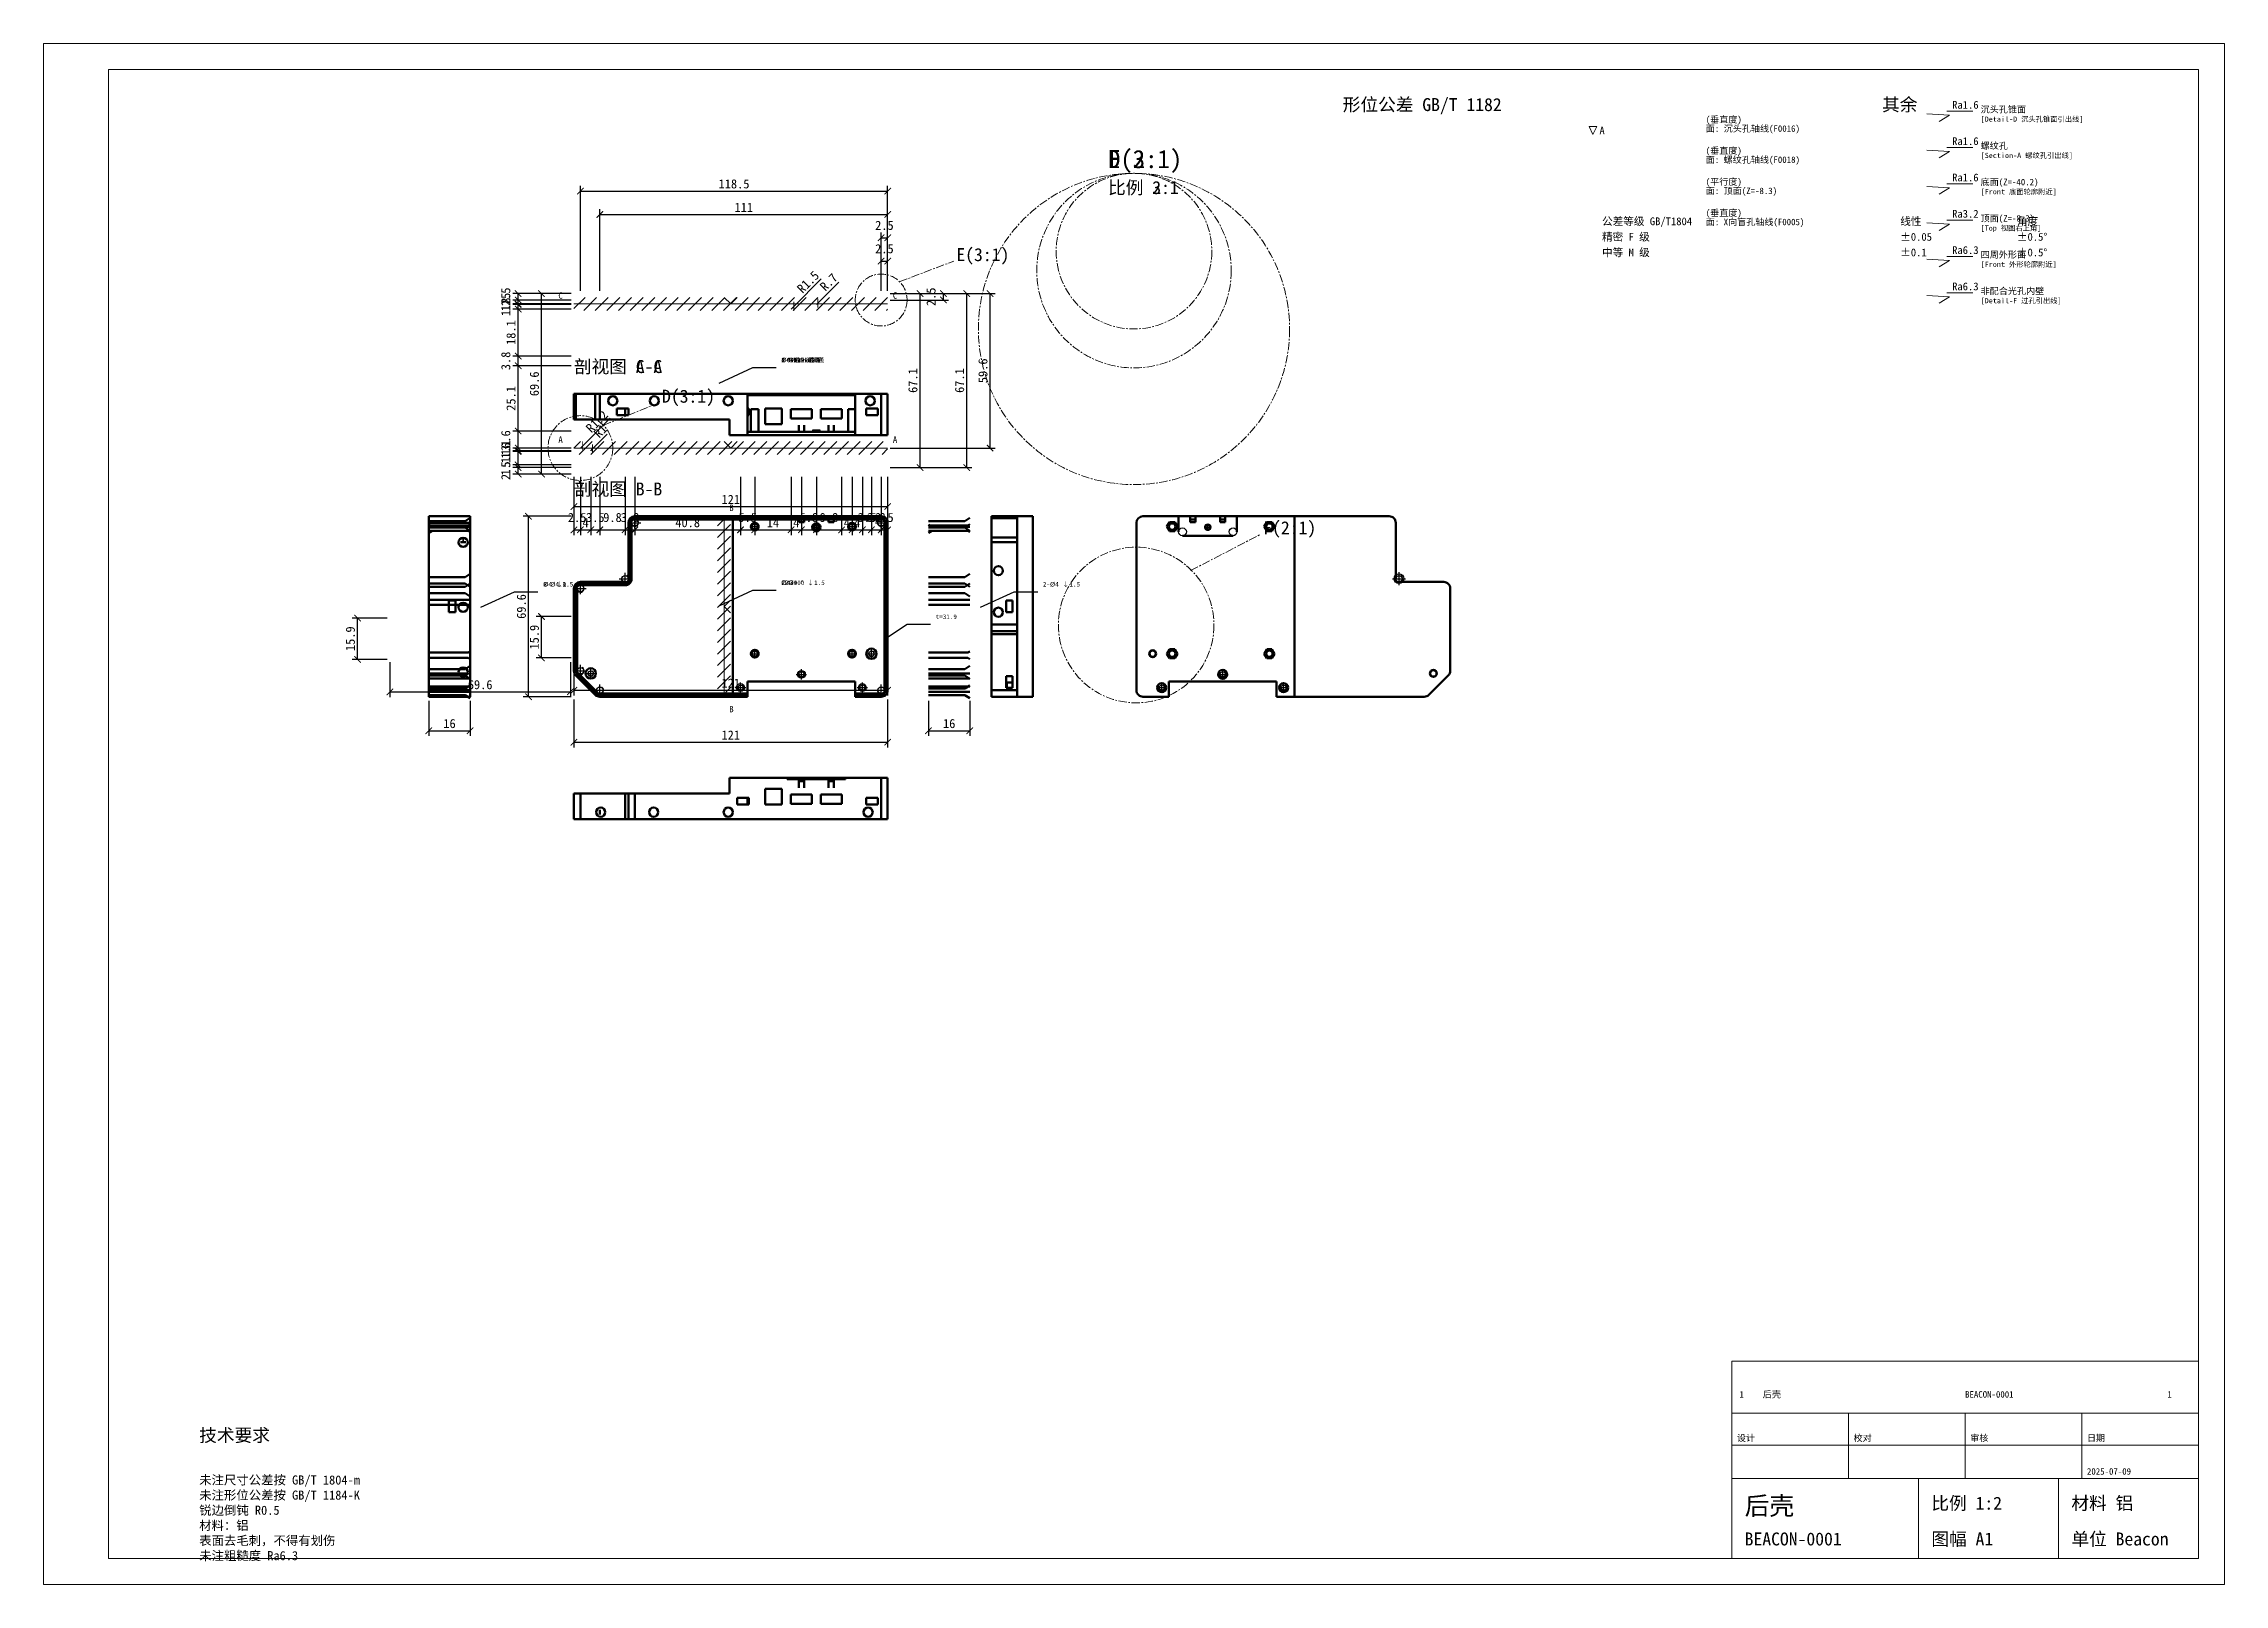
# Model space of a CAD drawing. Header units: metres. Extents: x 0 to 841, y 0 to 594.
import ezdxf

# ---------------------------------------------------------------- set-up
doc = ezdxf.new("R2010")
doc.units = ezdxf.units.M
doc.linetypes.add('CENTER', pattern=[5.08, 3.175, -0.635, 0.635, -0.635])
for name, color, linetype, lineweight in [('BOM', 7, 'CONTINUOUS', 13), ('CENTER', 1, 'CENTER', 18), ('DIM', 2, 'CONTINUOUS', 18), ('FRAME', 7, 'CONTINUOUS', 13), ('HOLE', 7, 'CONTINUOUS', 50), ('LEADER', 2, 'CONTINUOUS', 18), ('OUTLINE', 7, 'CONTINUOUS', 50), ('SECTION', 1, 'CONTINUOUS', 18), ('TECH', 5, 'CONTINUOUS', 13), ('TEXT', 7, 'CONTINUOUS', 13), ('TITLE', 7, 'CONTINUOUS', 13)]:
    doc.layers.add(name, color=color, linetype=linetype, lineweight=lineweight)
doc.styles.add('OpenSansCondensed-Light', font='OpenSansCondensed-Light.ttf')
doc.styles.add('SimSun', font='simsun.ttc')
doc.dimstyles.new('EZDXF', dxfattribs={"dimtxt": 0.25, "dimasz": 0.175, "dimexe": 0.375, "dimexo": 0.125, "dimgap": 0.1, "dimtad": 1, "dimlfac": 100, "dimzin": 12, "dimdsep": 46, "dimtxsty": 'OpenSansCondensed-Light', "dimblk": 'ARCHTICK', "dimcen": 2.5, "dimazin": 3, "dimtfac": 0.5, "dimtmove": 2, "dimatfit": 3})
doc.dimstyles.new('GB_DIM', dxfattribs={"dimtxt": 3.5, "dimasz": 2.5, "dimexe": 2, "dimexo": 1, "dimgap": 1, "dimtad": 1, "dimdec": 1, "dimzin": 12, "dimdsep": 46, "dimtxsty": 'SimSun', "dimblk": 'ARCHTICK', "dimcen": 2.5, "dimclrd": 2, "dimclre": 2, "dimclrt": 7, "dimadec": 0, "dimazin": 3, "dimtfac": 1, "dimtmove": 2, "dimatfit": 3})

msp = doc.modelspace()

# ---------------------------------------------------------------- texts
at = {"layer": 'BOM', "style": 'SimSun'}
for s, p in [('1', (654, 72)), ('后壳', (663, 72)), ('BEACON-0001', (741, 72)), ('1', (819, 72))]:
    msp.add_text(s, height=2.5, dxfattribs=at).set_placement(p)
at = {"layer": 'DIM', "style": 'SimSun'}
msp.add_text('A', height=3, dxfattribs=at).set_placement((600, 559))
at = {"layer": 'TECH', "style": 'SimSun'}
msp.add_text('技术要求', height=5, dxfattribs=at).set_placement((60, 55))
at = {"layer": 'TECH', "insert": (60, 42), "char_height": 3.5, "attachment_point": 1, "style": 'SimSun'}
msp.add_mtext('未注尺寸公差按 GB/T 1804-m\\P未注形位公差按 GB/T 1184-K\\P锐边倒钝 R0.5\\P材料：铝\\P表面去毛刺，不得有划伤\\P未注粗糙度 Ra6.3', dxfattribs=at)
at = {"layer": 'TEXT', "style": 'SimSun'}
for s, height, p in [('形位公差 GB/T 1182', 5, (501, 568)), ('其余', 5, (709, 568)), ('Ra1.6', 3, (736, 568.9)), ('(垂直度)', 2.5, (641, 563.5)), ('沉头孔锥面', 2.5, (747, 567.4)), ('[Detail-D 沉头孔锥面引出线]', 2, (747, 563.9)), ('面: 沉头孔轴线(F0016)', 2.5, (641, 560)), ('Ra1.6', 3, (736, 554.9)), ('螺纹孔', 2.5, (747, 553.4)), ('D(3:1)', 7, (410.5, 546)), ('E(3:1)', 7, (410.5, 546)), ('F(2:1)', 7, (410.5, 546)), ('面: 螺纹孔轴线(F0018)', 2.5, (641, 548)), ('(垂直度)', 2.5, (641, 551.5)), ('[Section-A 螺纹孔引出线]', 2, (747, 549.9)), ('比例 3:1', 5, (410.5, 536)), ('比例 3:1', 5, (410.5, 536)), ('比例 2:1', 5, (410.5, 536)), ('面: 顶面(Z=-8.3)', 2.5, (641, 536)), ('(平行度)', 2.5, (641, 539.5)), ('Ra1.6', 3, (736, 540.9)), ('底面(Z=-40.2)', 2.5, (747, 539.4)), ('(垂直度)', 2.5, (641, 527.5)), ('Ra3.2', 3, (736, 526.9)), ('[Front 底面轮廓附近]', 2, (747, 535.9)), ('精密 F 级', 3, (601, 518)), ('公差等级 GB/T1804', 3, (601, 524)), ('面: X向盲孔轴线(F0005)', 2.5, (641, 524)), ('线性', 3, (716, 524)), ('顶面(Z=-8.3)', 2.5, (747, 525.4)), ('[Top 视图右上角]', 2, (747, 521.9)), ('角度', 3, (761, 524)), ('E(3:1)', 5, (352, 510.15)), ('中等 M 级', 3, (601, 512)), ('±0.05', 3, (716, 518)), ('±0.1', 3, (716, 512)), ('Ra6.3', 3, (736, 512.9)), ('四周外形面', 2.5, (747, 511.4)), ('±0.5°', 3, (761, 518)), ('±0.5°', 3, (761, 512)), ('[Front 外形轮廓附近]', 2, (747, 507.9)), ('C', 2.5, (198.5, 495.65)), ('C', 2.5, (327.5, 495.65)), ('Ra6.3', 3, (736, 498.9)), ('非配合光孔内壁', 2.5, (747, 497.4)), ('[Detail-F 过孔引出线]', 2, (747, 493.9)), ('剖视图 A-A', 5, (204.5, 467)), ('剖视图 C-C', 5, (204.5, 467)), ('4-%%C10.0x90%%D', 1.75, (284.5, 471.15)), ('3-%%C10x90%%D 通', 1.75, (284.5, 471.15)), ('3-%%C6.0x90%%D', 1.75, (284.5, 471.15)), ('2-M4-6H 深4', 1.75, (284.5, 471.15)), ('2-%%C4.0x90%%D', 1.75, (284.5, 471.15)), ('%%C6x90%%D 通', 1.75, (284.5, 471.15)), ('%%C4x90%%D 通', 1.75, (284.5, 471.15)), ('%%C6.3x90%%D 通', 1.75, (284.5, 471.15)), ('%%C6 通', 1.75, (284.5, 471.15)), ('%%C6.0', 1.75, (284.5, 471.15)), ('D(3:1)', 5, (238.5, 455.575)), ('A', 2.5, (198.5, 440.075)), ('A', 2.5, (327.5, 440.075)), ('剖视图 B-B', 5, (204.5, 419.8)), ('B', 2.5, (264.4, 413.8)), ('F(2:1)', 5, (470.35, 404.85)), ('2-%%C4.0', 1.75, (284.5, 385.3)), ('C2', 1.75, (284.5, 385.3)), ('%%C4x90%%D ↓1.5', 1.75, (284.5, 385.3)), ('8-%%C4.0', 1.75, (192.65, 384.7)), ('%%C4 ↓1.5', 1.75, (192.65, 384.7)), ('%%C4 ↓2.5', 1.75, (192.65, 384.7)), ('2-%%C4 ↓1.5', 1.75, (385.35, 384.7)), ('t=31.9', 1.75, (344, 372.175)), ('B', 2.5, (264.4, 336.2002))]:
    msp.add_text(s, height=height, dxfattribs=at).set_placement(p)
at = {"layer": 'TITLE', "style": 'SimSun'}
for s, height, p in [('设计', 2.5, (653, 55.18)), ('校对', 2.5, (698, 55.18)), ('审核', 2.5, (743, 55.18)), ('日期', 2.5, (788, 55.18)), ('2025-07-09', 2.5, (788, 42.3)), ('后壳', 7, (656, 26.8)), ('比例 1:2', 5, (728, 28.8)), ('材料 铝', 5, (782, 28.8)), ('BEACON-0001', 5, (656, 15)), ('图幅 A1', 5, (728, 15)), ('单位 Beacon', 5, (782, 15))]:
    msp.add_text(s, height=height, dxfattribs=at).set_placement(p)

# ---------------------------------------------------------------- blocks, each defined once
blk = doc.blocks.new('_ARCHTICK')
at = {"color": 0, "linetype": 'BYBLOCK', "const_width": 0.15}
blk.add_lwpolyline([(-0.5, -0.5), (0.5, 0.5)], dxfattribs=at)
blk = doc.blocks.new('*D30')
at = {"color": 2}
for p, q in [((203.5, 437.05), (181, 437.05)), ((203.5, 436.7), (181, 436.7)), ((183, 436.7), (183, 437.05))]:
    blk.add_line(p, q, dxfattribs=at)
at = {"layer": 'Defpoints'}
for p in [(183, 436.7), (204.5, 437.05), (204.5, 436.7)]:
    blk.add_point(p, dxfattribs=at)
at = {"layer": 'DIM', "color": 2, "xscale": 2.5, "yscale": 2.5}
for p, rotation in [((183, 437.05), 270), ((183, 436.7), 90)]:
    blk.add_blockref('_ARCHTICK', p, dxfattribs=dict(at, rotation=rotation))
at = {"layer": 'DIM', "color": 7, "insert": (178.25, 436.875), "char_height": 3.5, "attachment_point": 5, "rotation": 90, "style": 'SimSun'}
blk.add_mtext('.3', dxfattribs=at)
blk = doc.blocks.new('*D32')
at = {"color": 2}
for p, q in [((203.5, 444.65), (181, 444.65)), ((203.5, 438.1), (181, 438.1)), ((183, 438.1), (183, 444.65))]:
    blk.add_line(p, q, dxfattribs=at)
at = {"layer": 'Defpoints'}
for p in [(183, 438.1), (204.5, 444.65), (204.5, 438.1)]:
    blk.add_point(p, dxfattribs=at)
at = {"layer": 'DIM', "color": 2, "xscale": 2.5, "yscale": 2.5}
for p, rotation in [((183, 444.65), 90), ((183, 438.1), 270)]:
    blk.add_blockref('_ARCHTICK', p, dxfattribs=dict(at, rotation=rotation))
at = {"layer": 'DIM', "color": 7, "insert": (178.25, 441.375), "char_height": 3.5, "attachment_point": 5, "rotation": 90, "style": 'SimSun'}
blk.add_mtext('6.6', dxfattribs=at)
blk = doc.blocks.new('*D33')
at = {"color": 2}
for p, q in [((203.5, 469.8), (181, 469.8)), ((183, 444.65), (183, 469.8)), ((203.5, 444.65), (181, 444.65))]:
    blk.add_line(p, q, dxfattribs=at)
at = {"layer": 'Defpoints'}
for p in [(204.5, 469.8), (183, 444.65), (204.5, 444.65)]:
    blk.add_point(p, dxfattribs=at)
at = {"layer": 'DIM', "color": 2, "xscale": 2.5, "yscale": 2.5}
for p, rotation in [((183, 469.8), 90), ((183, 444.65), 270)]:
    blk.add_blockref('_ARCHTICK', p, dxfattribs=dict(at, rotation=rotation))
at = {"layer": 'DIM', "color": 7, "insert": (180.25, 457.225), "char_height": 3.5, "attachment_point": 5, "rotation": 90, "style": 'SimSun'}
blk.add_mtext('25.1', dxfattribs=at)

# ---------------------------------------------------------------- dimensions: what is measured, and where the dimension line sits
at = {"layer": 'DIM'}
for base, p1, p2 in [((207, 537.15), (207, 497.65), (325.5, 497.65)), ((214.5245, 528.15), (214.5245, 497.65), (325.5, 497.65)), ((323, 519.15), (323, 497.65), (325.5, 497.65)), ((323, 510.15), (323, 497.65), (325.5, 497.65)), ((204.5, 406.55), (204.5, 428.05), (207, 428.05)), ((204.5, 415.55), (204.5, 428.05), (325.5, 428.05)), ((207, 406.55), (207, 428.05), (211, 428.05)), ((211, 406.55), (211, 428.05), (214.5, 428.05)), ((214.5, 406.55), (214.5, 428.05), (224.25, 428.05)), ((224.25, 406.55), (224.25, 428.05), (228, 428.05)), ((228, 406.55), (228, 428.05), (268.75, 428.05)), ((268.75, 406.55), (268.75, 428.05), (274.25, 428.05)), ((274.25, 406.55), (274.25, 428.05), (288.25, 428.05)), ((288.25, 406.55), (288.25, 428.05), (292.25, 428.05)), ((292.25, 406.55), (292.25, 428.05), (298, 428.05)), ((298, 406.55), (298, 428.05), (307.75, 428.05)), ((307.75, 406.55), (307.75, 428.05), (311.75, 428.05)), ((311.75, 406.55), (311.75, 428.05), (315.75, 428.05)), ((315.75, 406.55), (315.75, 428.05), (319.25, 428.05)), ((319.25, 406.55), (319.25, 428.05), (323, 428.05)), ((323, 406.55), (323, 428.05), (325.5, 428.05)), ((133.55, 344.1), (133.55, 356.6), (203.15, 356.6)), ((204.5, 344.7), (204.5, 357.2), (325.5, 357.2)), ((148.55, 329.1002077587), (148.55, 341.6002077587), (164.5000000004, 341.6002077587)), ((204.5, 324.7), (204.5, 342.2), (325.5, 342.2)), ((341.25, 329.1002077587), (341.25, 341.6002077587), (357.2000000004, 341.6002077587))]:
    msp.add_linear_dim(base=base, p1=p1, p2=p2, dimstyle='GB_DIM', dxfattribs=at).render()
for center, mpoint in [((288.25, 491.65), (289.3107, 492.7107)), ((298, 493.4), (298.5303, 493.9303)), ((207, 438.075), (207.88388, 438.95888)), ((211, 437.05), (211.7071, 437.7571))]:
    msp.add_radius_dim(center=center, mpoint=mpoint, dimstyle='GB_DIM', dxfattribs=at).render()
for base, p1, p2 in [((183, 495.15), (204.5, 495.15), (204.5, 497.65)), ((183, 493.65), (204.5, 493.65), (204.5, 495.15)), ((192, 428.05), (204.5, 428.05), (204.5, 497.65)), ((347, 495.15), (325.5, 495.15), (325.5, 497.65)), ((338, 430.55), (325.5, 430.55), (325.5, 497.65)), ((356, 430.55), (325.5, 430.55), (325.5, 497.65)), ((365, 438.075), (325.5, 438.075), (325.5, 497.65)), ((183, 491.65), (204.5, 491.65), (204.5, 493.4)), ((183, 493.4), (204.5, 493.4), (204.5, 493.65)), ((183, 473.55), (204.5, 473.55), (204.5, 491.65)), ((183, 469.8), (204.5, 469.8), (204.5, 473.55)), ((183, 437.05), (204.5, 437.05), (204.5, 438.1)), ((183, 431.6), (204.5, 431.6), (204.5, 436.7)), ((183, 430.55), (204.5, 430.55), (204.5, 431.6)), ((183, 428.05), (204.5, 428.05), (204.5, 430.55)), ((187, 342.2), (204.5, 342.2), (204.5, 411.8)), ((121.05, 356.6), (133.55, 356.6), (133.55, 372.55)), ((192, 357.2), (204.5, 357.2), (204.5, 373.15))]:
    msp.add_linear_dim(base=base, p1=p1, p2=p2, angle=90, dimstyle='GB_DIM', dxfattribs=at).render()
for base, p1, p2, picture, middle in [((183, 444.65), (204.5, 444.65), (204.5, 469.8), '*D33', (180.25, 457.225)), ((183, 438.1), (204.5, 438.1), (204.5, 444.65), '*D32', (178.25, 441.375)), ((183, 436.7), (204.5, 436.7), (204.5, 437.05), '*D30', (178.25, 436.875))]:
    dim = msp.add_linear_dim(base=base, p1=p1, p2=p2, angle=90, dimstyle='GB_DIM', dxfattribs=at)
    dim.commit()
    dim.dimension.update_dxf_attribs({"geometry": picture, "text_midpoint": middle})

# ---------------------------------------------------------------- hatches: boundary and pattern name
at = {"layer": 'SECTION'}
h = msp.add_hatch(dxfattribs=at)
h.set_pattern_fill('ANSI31')
h.paths.add_polyline_path([(204.5, 491.15), (325.5, 491.15), (325.5, 496.15), (204.5, 496.15)])
h = msp.add_hatch(dxfattribs=at)
h.set_pattern_fill('ANSI31')
h.paths.add_polyline_path([(204.5, 435.575), (325.5, 435.575), (325.5, 440.575), (204.5, 440.575)])
h = msp.add_hatch(dxfattribs=at)
h.set_pattern_fill('ANSI31')
h.paths.add_polyline_path([(259.9, 342.2002), (264.9, 342.2002), (264.9, 411.8), (259.9, 411.8)])

# ---------------------------------------------------------------- linework, layer by layer
for centre, radius in [((228, 409.3), 1.25), ((274.25, 407.8), 1), ((298, 407.55), 1.125), ((298, 407.55), 0.75), ((311.75, 407.8), 1), ((323, 409.3), 1.25), ((439.2, 405.8), 1.5), ((448.95, 407.55), 0.75), ((458.7, 405.8), 1.5), ((224.25, 387.7), 1.25), ((522.7, 387.7), 1.875), ((522.7, 387.7), 1.25), ((207, 383.95), 1.25), ((207, 352.225), 1.25), ((274.25, 358.8), 1), ((311.75, 358.8), 1), ((319.25, 358.8), 1), ((211, 351.2), 1), ((214.5245, 344.7), 1.25), ((268.75, 345.75), 1.5), ((268.75, 345.75), 1), ((292.25, 350.8255), 1.5), ((292.25, 350.8255), 1), ((315.75, 345.75), 1.5), ((315.75, 345.75), 1), ((323, 344.7), 1.25), ((431.2, 345.75), 1), ((454.7, 350.8255), 1), ((478.2, 345.75), 1)]:
    msp.add_circle(centre, radius)
for centre, radius in [((228, 409.3), 1.4375), ((274.25, 407.8), 1.15), ((298, 407.55), 0.8625), ((311.75, 407.8), 1.15), ((323, 409.3), 1.4375), ((448.95, 407.55), 0.8625), ((224.25, 387.7), 1.4375), ((522.7, 387.7), 1.4375), ((207, 383.95), 1.4375), ((207, 352.225), 1.4375), ((274.25, 358.8), 1.15), ((311.75, 358.8), 1.15), ((319.25, 358.8), 1.1), ((211, 351.2), 1.1), ((214.5245, 344.7), 1.4375), ((268.75, 345.75), 1.15), ((292.25, 350.8255), 1.15), ((315.75, 345.75), 1.15), ((323, 344.7), 1.4375), ((431.2, 345.75), 1.15), ((454.7, 350.8255), 1.15), ((478.2, 345.75), 1.15)]:
    msp.add_arc(centre, radius, 150, 60)
at = {"layer": 'BOM'}
msp.add_lwpolyline([(651, 66), (831, 66), (831, 86), (651, 86)], close=True, dxfattribs=at)
at = {"layer": 'CENTER'}
for p, q in [((330, 502.15), (351, 510.15)), ((215.75, 446.825), (237.5, 455.575)), ((442.35, 390.85), (469.35, 404.85))]:
    msp.add_line(p, q, dxfattribs=at)
for centre, radius in [((420.5, 484), 60), ((420.5, 506.5), 37.5), ((420.5, 514), 30), ((323, 495.15), 10), ((207, 438.075), 12.5), ((421.35, 369.85), 30)]:
    msp.add_circle(centre, radius, dxfattribs=at)
at = {"layer": 'DIM'}
for p, q in [((596, 562), (599, 562)), ((596, 562), (597.5, 559)), ((599, 562), (597.5, 559))]:
    msp.add_line(p, q, dxfattribs=at)
at = {"layer": 'FRAME'}
for points in [[(0, 0), (841, 0), (841, 594), (0, 594)], [(25, 10), (831, 10), (831, 584), (25, 584)]]:
    msp.add_lwpolyline(points, close=True, dxfattribs=at)
at = {"layer": 'HOLE'}
for centre, radius in [((274.25, 407.8), 1.5), ((274.25, 407.8), 1.25), ((311.75, 407.8), 1.5), ((311.75, 407.8), 1.25), ((435.2, 407.8), 1.25), ((448.95, 407.55), 1), ((472.7, 407.8), 1.25), ((274.25, 358.8), 1.5), ((274.25, 358.8), 1.25), ((311.75, 358.8), 1.5), ((311.75, 358.8), 1.25), ((427.7, 358.8), 1.25), ((435.2, 358.8), 1.25), ((472.7, 358.8), 1.25), ((535.95, 351.2), 1.25)]:
    msp.add_circle(centre, radius, dxfattribs=at)
at = {"layer": 'OUTLINE'}
for p, q in [((204.5, 449.05), (204.5, 459)), ((212.757, 459), (205.232, 459)), ((205.232, 459), (205.232, 449.05)), ((212.757, 449.05), (212.757, 459)), ((214.5245, 459), (271.5, 459)), ((214.5245, 459), (214.5245, 449.05)), ((313, 459), (228, 459)), ((271.5, 443.05), (271.5, 459)), ((313, 458.5), (271.5, 458.5)), ((313, 459), (323, 459)), ((313, 443.05), (313, 459)), ((323, 443.05), (323, 459)), ((325.5, 459), (325.5, 443.05)), ((205.232, 449.05), (212.757, 449.05)), ((264.5, 449.05), (214.5245, 449.05)), ((221, 453.3), (221, 450.8)), ((225.5, 453.3), (221, 453.3)), ((221, 450.8), (225.5, 450.8)), ((224.25, 450.8), (224.25, 453.3)), ((225.5, 450.8), (225.5, 453.3)), ((264.5, 443.05), (264.5, 449.05)), ((272, 453.3), (271.5, 453.3)), ((271.5, 450.8), (272, 450.8)), ((272, 450.8), (272, 453.3)), ((272.75, 444.3), (272.75, 453.05)), ((275.75, 444.3), (275.75, 453.05)), ((278.25, 447.35), (278.25, 453.35)), ((278.25, 453.35), (284.75, 453.35)), ((284.75, 447.35), (278.25, 447.35)), ((284.75, 453.35), (284.75, 447.35)), ((288.2, 453.04), (296.3, 453.04)), ((288.2, 449.5), (288.2, 453.04)), ((296.3, 449.5), (288.2, 449.5)), ((291.25, 444.3), (291.25, 446.9)), ((293.25, 446.9), (293.25, 444.3)), ((296.3, 453.04), (296.3, 449.5)), ((299.7, 453.04), (307.8, 453.04)), ((299.7, 449.5), (299.7, 453.04)), ((307.8, 449.5), (299.7, 449.5)), ((302.75, 444.3), (302.75, 446.9)), ((304.75, 446.9), (304.75, 444.3)), ((307.8, 453.04), (307.8, 449.5)), ((310.25, 444.3), (310.25, 453.05)), ((321.75, 453.3), (317.25, 453.3)), ((317.25, 450.8), (317.25, 453.3)), ((321.75, 450.8), (317.25, 450.8)), ((321.75, 453.3), (321.75, 450.8)), ((264.5, 443.05), (271.5, 443.05)), ((313, 444.3), (271.5, 444.3)), ((313, 443.05), (271.5, 443.05)), ((296.425, 444.3), (296.425, 444.65)), ((299.575, 444.3), (299.575, 444.65)), ((313, 443.05), (323, 443.05)), ((148.55, 411.8), (164.5, 411.8)), ((162.625, 409.95), (148.55, 409.95)), ((162.625, 409.95), (148.55, 409.95)), ((148.55, 344.7), (148.55, 409.3)), ((164.5, 409.3), (148.55, 409.3)), ((148.55, 408.525), (149.7875, 407.7)), ((163.75, 408.2), (148.55, 408.2)), ((163.75, 408.2), (148.55, 408.2)), ((162.625, 407.45), (148.55, 407.45)), ((162.625, 407.45), (148.55, 407.45)), ((163.75, 406.2), (148.55, 406.2)), ((148.55, 405.375), (149.7875, 406.2)), ((163.75, 406.2), (148.55, 406.2)), ((149.7875, 407.7), (164.5, 407.7)), ((149.7875, 406.2), (164.5, 406.2)), ((164.5, 411.2), (162.625, 409.95)), ((164.5, 411.2), (162.625, 409.95)), ((164.5, 406.2), (162.625, 407.45)), ((164.5, 406.2), (162.625, 407.45)), ((164.5, 408.7), (163.75, 408.2)), ((164.5, 408.7), (163.75, 408.2)), ((164.5, 405.7), (163.75, 406.2)), ((164.5, 405.7), (163.75, 406.2)), ((164.5, 409.3), (164.5, 344.7)), ((225.5, 387.7), (225.5, 409.3)), ((226.25, 409.3), (226.25, 387.7)), ((226.75, 409.3), (226.25, 409.3)), ((226.75, 409.3), (226.75, 387.7)), ((228, 411.8), (323, 411.8)), ((323, 411.05), (228, 411.05)), ((228, 411.05), (228, 410.55)), ((323, 410.55), (228, 410.55)), ((265.75, 343.45), (265.75, 410.55)), ((291.25, 410.55), (291.25, 409.55)), ((293.25, 409.55), (291.25, 409.55)), ((293.25, 410.55), (293.25, 409.55)), ((302.75, 410.55), (302.75, 409.55)), ((304.75, 409.55), (302.75, 409.55)), ((304.75, 410.55), (304.75, 409.55)), ((323, 410.55), (323, 411.05)), ((324.25, 344.7), (324.25, 409.3)), ((324.75, 409.3), (324.25, 409.3)), ((324.75, 344.7), (324.75, 409.3)), ((325.5, 344.7), (325.5, 409.3)), ((355.325, 409.95), (341.25, 409.95)), ((355.325, 409.95), (341.25, 409.95)), ((341.25, 408.525), (342.4875, 407.7)), ((356.45, 408.2), (341.25, 408.2)), ((356.45, 408.2), (341.25, 408.2)), ((355.325, 407.45), (341.25, 407.45)), ((355.325, 407.45), (341.25, 407.45)), ((356.45, 406.2), (341.25, 406.2)), ((341.25, 405.375), (342.4875, 406.2)), ((356.45, 406.2), (341.25, 406.2)), ((342.4875, 407.7), (357.2, 407.7)), ((342.4875, 406.2), (357.2, 406.2)), ((357.2, 411.2), (355.325, 409.95)), ((357.2, 411.2), (355.325, 409.95)), ((357.2, 406.2), (355.325, 407.45)), ((357.2, 406.2), (355.325, 407.45)), ((357.2, 408.7), (356.45, 408.2)), ((357.2, 408.7), (356.45, 408.2)), ((357.2, 405.7), (356.45, 406.2)), ((357.2, 405.7), (356.45, 406.2)), ((365.5, 411.8), (375.45, 411.8)), ((365.5, 411.0675), (365.5, 403.543)), ((375.45, 411.0675), (365.5, 411.0675)), ((381.45, 411.8), (375.45, 411.8)), ((375.45, 403.543), (375.45, 411.0675)), ((381.45, 411.8), (381.45, 342.2)), ((421.45, 409.3), (421.45, 344.7)), ((423.95, 411.8), (437.7, 411.8)), ((434.1905, 409.55), (433.1805, 407.8)), ((433.1805, 407.8), (434.1905, 406.05)), ((436.209, 409.55), (434.1905, 409.55)), ((434.1905, 406.05), (436.209, 406.05)), ((437.2235, 407.8), (436.209, 409.55)), ((436.209, 406.05), (437.2235, 407.8)), ((437.7, 411.8), (437.7, 405.8)), ((442.2, 411.8), (437.7, 411.8)), ((439.2, 404.3), (458.7, 404.3)), ((442.2, 411.8), (442.2, 409.55)), ((442.2, 409.55), (444.2, 409.55)), ((444.2, 411.8), (444.2, 409.55)), ((453.7, 411.8), (444.2, 411.8)), ((453.7, 411.8), (453.7, 409.55)), ((453.7, 409.55), (455.7, 409.55)), ((455.7, 411.8), (455.7, 409.55)), ((460.2, 411.8), (455.7, 411.8)), ((460.2, 411.8), (460.2, 405.8)), ((460.2, 411.8), (482.45, 411.8)), ((471.6905, 409.55), (470.6805, 407.8)), ((470.6805, 407.8), (471.6905, 406.05)), ((473.709, 409.55), (471.6905, 409.55)), ((471.6905, 406.05), (473.709, 406.05)), ((474.7235, 407.8), (473.709, 409.55)), ((473.709, 406.05), (474.7235, 407.8)), ((482.45, 342.2), (482.45, 411.8)), ((518.95, 411.8), (482.45, 411.8)), ((521.45, 387.7), (521.45, 409.3)), ((162.797, 401.775), (160.803, 401.775)), ((161.5165, 402.659), (162.0835, 402.659)), ((365.5, 403.543), (375.45, 403.543)), ((365.5, 401.775), (365.5, 370.05)), ((375.45, 401.775), (365.5, 401.775)), ((375.45, 401.775), (375.45, 370.05)), ((162.625, 388.35), (148.55, 388.35)), ((164.5, 389.6), (162.625, 388.35)), ((226.25, 387.7), (226.75, 387.7)), ((355.325, 388.35), (341.25, 388.35)), ((357.2, 389.6), (355.325, 388.35)), ((162.625, 385.85), (148.55, 385.85)), ((162.625, 384.6), (148.55, 384.6)), ((162.625, 382.1), (148.55, 382.1)), ((164, 379.6), (148.55, 379.6)), ((156.3, 374.75), (156.3, 379.25)), ((156.3, 379.25), (158.8, 379.25)), ((158.8, 374.75), (158.8, 379.25)), ((164.5, 385.85), (162.625, 384.6)), ((164.5, 384.6), (162.625, 385.85)), ((164.5, 380.85), (162.625, 382.1)), ((164.5, 379.6), (164, 379.6)), ((204.5, 352.225), (204.5, 383.95)), ((205.25, 383.95), (205.25, 352.225)), ((205.75, 383.95), (205.25, 383.95)), ((205.75, 383.95), (205.75, 352.225)), ((207, 386.45), (224.25, 386.45)), ((224.25, 385.7), (207, 385.7)), ((207, 385.7), (207, 385.2)), ((224.25, 385.2), (207, 385.2)), ((224.25, 385.2), (224.25, 385.7)), ((355.325, 385.85), (341.25, 385.85)), ((355.325, 384.6), (341.25, 384.6)), ((355.325, 382.1), (341.25, 382.1)), ((356.7, 379.6), (341.25, 379.6)), ((357.2, 385.85), (355.325, 384.6)), ((357.2, 384.6), (355.325, 385.85)), ((357.2, 380.85), (355.325, 382.1)), ((357.2, 379.6), (356.7, 379.6)), ((371.2, 379.25), (373.7, 379.25)), ((371.2, 374.75), (371.2, 379.25)), ((373.7, 379.25), (373.7, 374.75)), ((539.95, 386.45), (522.7, 386.45)), ((542.45, 352.225), (542.45, 383.95)), ((164, 377.6), (148.55, 377.6)), ((158.8, 374.75), (156.3, 374.75)), ((164.5, 377.6), (164, 377.6)), ((356.7, 377.6), (341.25, 377.6)), ((357.2, 377.6), (356.7, 377.6)), ((365.5, 370.05), (375.45, 370.05)), ((373.7, 374.75), (371.2, 374.75)), ((375.45, 367.55), (365.5, 367.55)), ((365.5, 366.3), (365.5, 344.7)), ((375.45, 366.3), (365.5, 366.3)), ((375.45, 366.3), (375.45, 344.7)), ((163.75, 359.2), (148.55, 359.2)), ((163.75, 359.2), (148.55, 359.2)), ((163.75, 357.2), (148.55, 357.2)), ((163.75, 357.2), (148.55, 357.2)), ((164.5, 354.125), (162.625, 352.875)), ((164.5, 359.7), (163.75, 359.2)), ((164.5, 359.7), (163.75, 359.2)), ((164.5, 356.7), (163.75, 357.2)), ((164.5, 356.7), (163.75, 357.2)), ((356.45, 359.2), (341.25, 359.2)), ((356.45, 359.2), (341.25, 359.2)), ((356.45, 357.2), (341.25, 357.2)), ((356.45, 357.2), (341.25, 357.2)), ((357.2, 354.125), (355.325, 352.875)), ((357.2, 359.7), (356.45, 359.2)), ((357.2, 359.7), (356.45, 359.2)), ((357.2, 356.7), (356.45, 357.2)), ((357.2, 356.7), (356.45, 357.2)), ((434.1905, 360.55), (433.1805, 358.8)), ((433.1805, 358.8), (434.1905, 357.05)), ((436.209, 360.55), (434.1905, 360.55)), ((434.1905, 357.05), (436.209, 357.05)), ((437.2235, 358.8), (436.209, 360.55)), ((436.209, 357.05), (437.2235, 358.8)), ((471.6905, 360.55), (470.6805, 358.8)), ((470.6805, 358.8), (471.6905, 357.05)), ((473.709, 360.55), (471.6905, 360.55)), ((471.6905, 357.05), (473.709, 357.05)), ((474.7235, 358.8), (473.709, 360.55)), ((473.709, 357.05), (474.7235, 358.8)), ((162.625, 352.875), (148.55, 352.875)), ((148.55, 351.2255), (149.05, 351.2255)), ((162.625, 350.375), (148.55, 350.375)), ((148.55, 349.2255), (149.05, 349.2255)), ((148.55, 346.15), (149.05, 346.15)), ((148.55, 346.15), (149.05, 346.15)), ((162.625, 345.35), (148.55, 345.35)), ((162.625, 345.35), (148.55, 345.35)), ((149.05, 351.2255), (164.5, 351.2255)), ((149.05, 349.2255), (164.5, 349.2255)), ((149.05, 346.15), (164.5, 346.15)), ((149.05, 346.15), (164.5, 346.15)), ((164.5, 349.125), (162.625, 350.375)), ((164.5, 346.6), (162.625, 345.35)), ((164.5, 346.6), (162.625, 345.35)), ((212.757, 342.9325), (205.232, 350.457)), ((205.25, 352.225), (205.75, 352.225)), ((206.116, 351.341), (205.7625, 350.9875)), ((205.7625, 350.9875), (213.2875, 343.463)), ((206.116, 351.341), (213.641, 343.8165)), ((271.5, 348.1005), (271.5, 343.45)), ((313, 348.1005), (271.5, 348.1005)), ((313, 348.1005), (313, 343.45)), ((355.325, 352.875), (341.25, 352.875)), ((341.25, 351.2255), (341.75, 351.2255)), ((355.325, 350.375), (341.25, 350.375)), ((341.25, 349.2255), (341.75, 349.2255)), ((341.25, 346.15), (341.75, 346.15)), ((341.25, 346.15), (341.75, 346.15)), ((355.325, 345.35), (341.25, 345.35)), ((355.325, 345.35), (341.25, 345.35)), ((341.75, 351.2255), (357.2, 351.2255)), ((341.75, 349.2255), (357.2, 349.2255)), ((341.75, 346.15), (357.2, 346.15)), ((341.75, 346.15), (357.2, 346.15)), ((357.2, 349.125), (355.325, 350.375)), ((357.2, 346.6), (355.325, 345.35)), ((357.2, 346.6), (355.325, 345.35)), ((373.7, 350.2), (371.2, 350.2)), ((371.2, 350.2), (371.2, 345.7)), ((371.2, 345.7), (373.7, 345.7)), ((373.7, 347.7), (371.45, 347.7)), ((373.7, 345.7), (373.7, 350.2)), ((433.95, 348.1005), (475.45, 348.1005)), ((433.95, 348.1005), (433.95, 342.2)), ((475.45, 348.1005), (475.45, 342.2)), ((541.718, 350.457), (534.193, 342.9325)), ((148.55, 344.7), (164.5, 344.7)), ((148.55, 344.15), (149.05, 344.15)), ((148.55, 344.15), (149.05, 344.15)), ((162.625, 342.85), (148.55, 342.85)), ((162.625, 342.85), (148.55, 342.85)), ((164.5, 342.2), (148.55, 342.2)), ((149.05, 344.15), (164.5, 344.15)), ((149.05, 344.15), (164.5, 344.15)), ((164.5, 341.6), (162.625, 342.85)), ((164.5, 341.6), (162.625, 342.85)), ((213.2875, 343.463), (213.641, 343.8165)), ((214.5245, 343.45), (271.5, 343.45)), ((214.5245, 343.45), (214.5245, 342.95)), ((214.5245, 342.95), (271.5, 342.95)), ((214.5245, 342.2), (271.5, 342.2)), ((271.5, 342.95), (271.5, 343.45)), ((271.5, 342.2), (271.5, 342.95)), ((313, 343.45), (323, 343.45)), ((313, 343.45), (313, 342.95)), ((313, 342.95), (313, 342.2)), ((313, 342.95), (323, 342.95)), ((313, 342.2), (323, 342.2)), ((323, 342.95), (323, 343.45)), ((324.25, 344.7), (324.75, 344.7)), ((341.25, 344.15), (341.75, 344.15)), ((341.25, 344.15), (341.75, 344.15)), ((355.325, 342.85), (341.25, 342.85)), ((355.325, 342.85), (341.25, 342.85)), ((341.75, 344.15), (357.2, 344.15)), ((341.75, 344.15), (357.2, 344.15)), ((357.2, 341.6), (355.325, 342.85)), ((357.2, 341.6), (355.325, 342.85)), ((365.5, 344.7), (375.45, 344.7)), ((375.45, 342.2), (365.5, 342.2)), ((381.45, 342.2), (375.45, 342.2)), ((433.95, 342.2), (423.95, 342.2)), ((482.45, 342.2), (475.45, 342.2)), ((482.45, 342.2), (532.4255, 342.2)), ((204.5, 295), (204.5, 304.95)), ((207, 304.95), (224.25, 304.95)), ((207, 304.95), (207, 295)), ((224.25, 295), (224.25, 304.95)), ((225.5, 295), (225.5, 304.95)), ((228, 304.95), (264.5, 304.95)), ((228, 304.95), (228, 295)), ((286.75, 310.95), (264.5, 310.95)), ((264.5, 310.95), (264.5, 304.95)), ((267.5, 303.2), (267.5, 300.7)), ((272, 303.2), (267.5, 303.2)), ((271.5, 300.7), (271.5, 303.2)), ((272, 300.7), (272, 303.2)), ((278.25, 306.65), (278.25, 300.65)), ((284.75, 306.65), (278.25, 306.65)), ((284.75, 300.65), (284.75, 306.65)), ((286.75, 310.95), (286.75, 310.45)), ((286.75, 310.45), (291.25, 310.45)), ((296.3, 304.5), (288.2, 304.5)), ((288.2, 304.5), (288.2, 300.96)), ((307.75, 310.95), (288.25, 310.95)), ((288.25, 310.95), (288.25, 310.45)), ((293.25, 310.45), (291.25, 310.45)), ((291.25, 310.45), (291.25, 307.1)), ((293.25, 309.7), (291.25, 309.7)), ((293.25, 310.45), (302.75, 310.45)), ((293.25, 307.1), (293.25, 310.45)), ((296.3, 300.96), (296.3, 304.5)), ((307.8, 304.5), (299.7, 304.5)), ((299.7, 304.5), (299.7, 300.96)), ((304.75, 310.45), (302.75, 310.45)), ((302.75, 310.45), (302.75, 307.1)), ((304.75, 309.7), (302.75, 309.7)), ((304.75, 310.45), (309.25, 310.45)), ((304.75, 307.1), (304.75, 310.45)), ((307.75, 310.45), (307.75, 310.95)), ((307.8, 300.96), (307.8, 304.5)), ((323, 310.95), (309.25, 310.95)), ((309.25, 310.95), (309.25, 310.45)), ((317.25, 300.7), (317.25, 303.2)), ((317.25, 303.2), (321.75, 303.2)), ((321.75, 303.2), (321.75, 300.7)), ((323, 295), (323, 310.95)), ((325.5, 310.95), (325.5, 295)), ((207, 295), (224.25, 295)), ((214.5245, 298.6455), (214.5245, 296.7545)), ((228, 295), (323, 295)), ((267.5, 300.7), (272, 300.7)), ((278.25, 300.65), (284.75, 300.65)), ((288.2, 300.96), (296.3, 300.96)), ((299.7, 300.96), (307.8, 300.96)), ((321.75, 300.7), (317.25, 300.7))]:
    msp.add_line(p, q, dxfattribs=at)
for centre, radius in [((219.5, 456.3), 1.751), ((235.5, 456.3), 1.751), ((264, 456.3), 1.751), ((318.75, 456.3), 1.751), ((298, 407.55), 1.575), ((298, 407.55), 1.425), ((448.95, 407.55), 1.055), ((161.8, 401.7), 1.751), ((368.2, 390.8), 1.751), ((161.8, 376.7), 1.751), ((368.2, 374.8), 1.751), ((161.8, 351.7), 1.751), ((319.25, 358.8), 2), ((427.7, 358.8), 1.35), ((211, 351.2), 2), ((431.2, 345.75), 1.7525), ((454.7, 350.8255), 1.7525), ((478.2, 345.75), 1.7525), ((535.95, 351.2), 1.35), ((214.85, 297.7), 1.751), ((235.25, 297.7), 1.751), ((264, 297.7), 1.751), ((317.973, 297.7), 1.751)]:
    msp.add_circle(centre, radius, dxfattribs=at)
for centre, radius, start, end in [((228, 409.3), 2.5, 90.0002105, 179.999848), ((228, 409.3), 1.75, 90.0002105, 179.999848), ((323, 409.3), 2.5, 0, 90.0002105), ((323, 409.3), 1.75, 0, 90.0002105), ((423.95, 409.3), 2.5, 90.0002105, 179.999848), ((518.95, 409.3), 2.5, 0, 90.0002105), ((224.25, 387.7), 2, -90.0002105, 0), ((224.25, 387.7), 2.5, -90.0002105, 0), ((207, 383.95), 2.5, 90.0002105, 179.999848), ((207, 383.95), 1.75, 90.0002105, 179.999848), ((539.95, 383.95), 2.5, 0, 90.0002105), ((207, 352.225), 2.5, 179.999848, 224.9999532), ((207, 352.225), 1.75, -179.999848, -134.9997427), ((539.95, 352.225), 2.5, -45.0001052, 0), ((214.5245, 344.7), 2.5, -134.9997427, -90.0002105), ((214.5245, 344.7), 1.75, -134.9997427, -90.0002105), ((323, 344.7), 2.5, -90.0002105, 0), ((323, 344.7), 1.75, -90.0002105, 0), ((423.95, 344.7), 2.5, 179.999848, 270.0000584), ((532.4255, 344.7), 2.5, -90.0002105, -45.0001052)]:
    msp.add_arc(centre, radius, start, end, dxfattribs=at)
for points in [[(205.232, 459), (205.176, 459), (205.121, 459), (205.068, 459), (205.0175, 459), (204.968, 459), (204.922, 459), (204.8775, 459), (204.8355, 459), (204.796, 459), (204.7585, 459), (204.7235, 459), (204.6905, 459), (204.661, 459), (204.633, 459), (204.6085, 459), (204.586, 459), (204.5655, 459), (204.549, 459), (204.5335, 459), (204.5225, 459), (204.513, 459), (204.506, 459), (204.5025, 459), (204.5, 459)], [(214.5245, 459), (214.443, 459), (214.3615, 459), (214.28, 459), (214.1985, 459), (214.1175, 459), (214.037, 459), (213.957, 459), (213.878, 459), (213.7995, 459), (213.7215, 459), (213.6445, 459), (213.568, 459), (213.4935, 459), (213.4195, 459), (213.3465, 459), (213.275, 459), (213.2045, 459), (213.1365, 459), (213.0685, 459), (213.0035, 459), (212.939, 459), (212.8765, 459), (212.8165, 459), (212.757, 459)], [(325.5, 459), (325.491, 459), (325.4765, 459), (325.449, 459), (325.4115, 459), (325.366, 459), (325.306, 459), (325.241, 459), (325.162, 459), (325.0765, 459), (324.9815, 459), (324.8765, 459), (324.768, 459), (324.646, 459), (324.5205, 459), (324.387, 459), (324.2485, 459), (324.105, 459), (323.955, 459), (323.803, 459), (323.646, 459), (323.487, 459), (323.326, 459), (323.1635, 459), (323, 459)], [(204.5, 449.05), (204.5025, 449.05), (204.506, 449.05), (204.513, 449.05), (204.5225, 449.05), (204.5335, 449.05), (204.549, 449.05), (204.5655, 449.05), (204.586, 449.05), (204.6085, 449.05), (204.633, 449.05), (204.661, 449.05), (204.6905, 449.05), (204.7235, 449.05), (204.7585, 449.05), (204.796, 449.05), (204.8355, 449.05), (204.8775, 449.05), (204.922, 449.05), (204.968, 449.05), (205.0175, 449.05), (205.068, 449.05), (205.121, 449.05), (205.176, 449.05), (205.232, 449.05)], [(212.757, 449.05), (212.8165, 449.05), (212.8765, 449.05), (212.939, 449.05), (213.0035, 449.05), (213.0685, 449.05), (213.1365, 449.05), (213.2045, 449.05), (213.275, 449.05), (213.3465, 449.05), (213.4195, 449.05), (213.4935, 449.05), (213.568, 449.05), (213.6445, 449.05), (213.7215, 449.05), (213.7995, 449.05), (213.878, 449.05), (213.957, 449.05), (214.037, 449.05), (214.1175, 449.05), (214.1985, 449.05), (214.28, 449.05), (214.3615, 449.05), (214.443, 449.05), (214.5245, 449.05)], [(274.25, 453.05), (274.152, 453.05), (274.0545, 453.05), (273.9575, 453.05), (273.8625, 453.05), (273.768, 453.05), (273.677, 453.05), (273.587, 453.05), (273.501, 453.05), (273.4175, 453.05), (273.3375, 453.05), (273.2625, 453.05), (273.1895, 453.05), (273.124, 453.05), (273.061, 453.05), (273.004, 453.05), (272.953, 453.05), (272.9055, 453.05), (272.8665, 453.05), (272.8305, 453.05), (272.803, 453.05), (272.7805, 453.05), (272.764, 453.05), (272.7555, 453.05), (272.75, 453.05)], [(275.75, 453.05), (275.7445, 453.05), (275.736, 453.05), (275.7195, 453.05), (275.697, 453.05), (275.6695, 453.05), (275.6335, 453.05), (275.5945, 453.05), (275.547, 453.05), (275.496, 453.05), (275.439, 453.05), (275.376, 453.05), (275.3105, 453.05), (275.2375, 453.05), (275.1625, 453.05), (275.0825, 453.05), (274.999, 453.05), (274.913, 453.05), (274.823, 453.05), (274.732, 453.05), (274.6375, 453.05), (274.5425, 453.05), (274.4455, 453.05), (274.348, 453.05), (274.25, 453.05)], [(311.75, 453.05), (311.652, 453.05), (311.5545, 453.05), (311.4575, 453.05), (311.3625, 453.05), (311.268, 453.05), (311.177, 453.05), (311.087, 453.05), (311.001, 453.05), (310.9175, 453.05), (310.8375, 453.05), (310.7625, 453.05), (310.6895, 453.05), (310.624, 453.05), (310.561, 453.05), (310.504, 453.05), (310.453, 453.05), (310.4055, 453.05), (310.3665, 453.05), (310.3305, 453.05), (310.303, 453.05), (310.2805, 453.05), (310.264, 453.05), (310.2555, 453.05), (310.25, 453.05)], [(313, 453.05), (312.964, 453.05), (312.9275, 453.05), (312.888, 453.05), (312.847, 453.05), (312.8045, 453.05), (312.7595, 453.05), (312.7135, 453.05), (312.6655, 453.05), (312.616, 453.05), (312.565, 453.05), (312.5125, 453.05), (312.4595, 453.05), (312.404, 453.05), (312.3485, 453.05), (312.2915, 453.05), (312.2335, 453.05), (312.175, 453.05), (312.1155, 453.05), (312.0555, 453.05), (311.995, 453.05), (311.934, 453.05), (311.873, 453.05), (311.8115, 453.05), (311.75, 453.05)], [(298, 444.65), (297.897, 444.65), (297.7945, 444.65), (297.693, 444.65), (297.593, 444.65), (297.494, 444.65), (297.398, 444.65), (297.304, 444.65), (297.2135, 444.65), (297.126, 444.65), (297.042, 444.65), (296.963, 444.65), (296.8865, 444.65), (296.8175, 444.65), (296.7515, 444.65), (296.692, 444.65), (296.638, 444.65), (296.588, 444.65), (296.547, 444.65), (296.5095, 444.65), (296.481, 444.65), (296.457, 444.65), (296.44, 444.65), (296.431, 444.65), (296.425, 444.65)], [(298, 444.8), (297.907, 444.8), (297.814, 444.8), (297.7225, 444.8), (297.6315, 444.8), (297.542, 444.8), (297.4555, 444.8), (297.37, 444.8), (297.2885, 444.8), (297.2095, 444.8), (297.133, 444.8), (297.062, 444.8), (296.9925, 444.8), (296.9305, 444.8), (296.8705, 444.8), (296.8165, 444.8), (296.7675, 444.8), (296.7225, 444.8), (296.6855, 444.8), (296.6515, 444.8), (296.6255, 444.8), (296.604, 444.8), (296.5885, 444.8), (296.58, 444.8), (296.575, 444.8)], [(298.75, 444.8), (298.739, 444.8), (298.722, 444.8), (298.6895, 444.8), (298.646, 444.8), (298.594, 444.8), (298.527, 444.8), (298.456, 444.8), (298.373, 444.8), (298.286, 444.8), (298.1935, 444.8), (298.0975, 444.8), (298, 444.8), (297.9025, 444.8), (297.8065, 444.8), (297.714, 444.8), (297.627, 444.8), (297.544, 444.8), (297.473, 444.8), (297.406, 444.8), (297.354, 444.8), (297.3105, 444.8), (297.278, 444.8), (297.261, 444.8), (297.25, 444.8)], [(297.25, 444.8), (297.261, 444.8), (297.278, 444.8), (297.3105, 444.8), (297.354, 444.8), (297.406, 444.8), (297.473, 444.8), (297.544, 444.8), (297.627, 444.8), (297.714, 444.8), (297.8065, 444.8), (297.9025, 444.8), (298, 444.8), (298.0975, 444.8), (298.1935, 444.8), (298.286, 444.8), (298.373, 444.8), (298.456, 444.8), (298.527, 444.8), (298.594, 444.8), (298.646, 444.8), (298.6895, 444.8), (298.722, 444.8), (298.739, 444.8), (298.75, 444.8)], [(299.425, 444.8), (299.42, 444.8), (299.4115, 444.8), (299.396, 444.8), (299.3745, 444.8), (299.3485, 444.8), (299.3145, 444.8), (299.2775, 444.8), (299.2325, 444.8), (299.1835, 444.8), (299.1295, 444.8), (299.0695, 444.8), (299.0075, 444.8), (298.938, 444.8), (298.867, 444.8), (298.7905, 444.8), (298.7115, 444.8), (298.63, 444.8), (298.5445, 444.8), (298.458, 444.8), (298.3685, 444.8), (298.2775, 444.8), (298.186, 444.8), (298.093, 444.8), (298, 444.8)], [(299.575, 444.65), (299.569, 444.65), (299.56, 444.65), (299.543, 444.65), (299.519, 444.65), (299.4905, 444.65), (299.453, 444.65), (299.412, 444.65), (299.362, 444.65), (299.308, 444.65), (299.2485, 444.65), (299.1825, 444.65), (299.1135, 444.65), (299.037, 444.65), (298.958, 444.65), (298.874, 444.65), (298.7865, 444.65), (298.696, 444.65), (298.602, 444.65), (298.506, 444.65), (298.407, 444.65), (298.307, 444.65), (298.2055, 444.65), (298.103, 444.65), (298, 444.65)], [(323, 443.05), (323.1635, 443.05), (323.326, 443.05), (323.487, 443.05), (323.646, 443.05), (323.803, 443.05), (323.955, 443.05), (324.105, 443.05), (324.2485, 443.05), (324.387, 443.05), (324.5205, 443.05), (324.646, 443.05), (324.768, 443.05), (324.8765, 443.05), (324.9815, 443.05), (325.0765, 443.05), (325.162, 443.05), (325.241, 443.05), (325.306, 443.05), (325.366, 443.05), (325.4115, 443.05), (325.449, 443.05), (325.4765, 443.05), (325.491, 443.05), (325.5, 443.05)], [(148.55, 411.8), (148.55, 411.7905), (148.55, 411.776), (148.55, 411.749), (148.55, 411.711), (148.55, 411.666), (148.55, 411.606), (148.55, 411.541), (148.55, 411.462), (148.55, 411.376), (148.55, 411.2815), (148.55, 411.1765), (148.55, 411.0675), (148.55, 410.9455), (148.55, 410.8205), (148.55, 410.687), (148.55, 410.548), (148.55, 410.405), (148.55, 410.255), (148.55, 410.103), (148.55, 409.946), (148.55, 409.787), (148.55, 409.626), (148.55, 409.463), (148.55, 409.3)], [(164.5, 409.3), (164.5, 409.463), (164.5, 409.626), (164.5, 409.787), (164.5, 409.946), (164.5, 410.103), (164.5, 410.255), (164.5, 410.405), (164.5, 410.548), (164.5, 410.687), (164.5, 410.8205), (164.5, 410.9455), (164.5, 411.0675), (164.5, 411.1765), (164.5, 411.2815), (164.5, 411.376), (164.5, 411.462), (164.5, 411.541), (164.5, 411.606), (164.5, 411.666), (164.5, 411.711), (164.5, 411.749), (164.5, 411.776), (164.5, 411.7905), (164.5, 411.8)], [(365.5, 411.8), (365.5, 411.7975), (365.5, 411.794), (365.5, 411.787), (365.5, 411.7775), (365.5, 411.766), (365.5, 411.751), (365.5, 411.734), (365.5, 411.714), (365.5, 411.6915), (365.5, 411.6665), (365.5, 411.6385), (365.5, 411.6095), (365.5, 411.576), (365.5, 411.5415), (365.5, 411.504), (365.5, 411.464), (365.5, 411.4225), (365.5, 411.3775), (365.5, 411.3315), (365.5, 411.2825), (365.5, 411.232), (365.5, 411.179), (365.5, 411.124), (365.5, 411.0675)], [(375.45, 411.0675), (375.45, 411.124), (375.45, 411.179), (375.45, 411.232), (375.45, 411.2825), (375.45, 411.3315), (375.45, 411.3775), (375.45, 411.4225), (375.45, 411.464), (375.45, 411.504), (375.45, 411.5415), (375.45, 411.576), (375.45, 411.6095), (375.45, 411.6385), (375.45, 411.6665), (375.45, 411.6915), (375.45, 411.714), (375.45, 411.734), (375.45, 411.751), (375.45, 411.766), (375.45, 411.7775), (375.45, 411.787), (375.45, 411.794), (375.45, 411.7975), (375.45, 411.8)], [(444.2, 411.8), (444.1855, 411.8), (444.1625, 411.8), (444.1195, 411.8), (444.0615, 411.8), (443.992, 411.8), (443.9025, 411.8), (443.8075, 411.8), (443.697, 411.8), (443.581, 411.8), (443.4575, 411.8), (443.33, 411.8), (443.2, 411.8), (443.07, 411.8), (442.9425, 411.8), (442.819, 411.8), (442.703, 411.8), (442.5925, 411.8), (442.4975, 411.8), (442.408, 411.8), (442.3385, 411.8), (442.2805, 411.8), (442.2375, 411.8), (442.2145, 411.8), (442.2, 411.8)], [(444.2, 410.55), (444.1855, 410.55), (444.1625, 410.55), (444.1195, 410.55), (444.0615, 410.55), (443.992, 410.55), (443.9025, 410.55), (443.8075, 410.55), (443.697, 410.55), (443.581, 410.55), (443.4575, 410.55), (443.33, 410.55), (443.2, 410.55), (443.07, 410.55), (442.9425, 410.55), (442.819, 410.55), (442.703, 410.55), (442.5925, 410.55), (442.4975, 410.55), (442.408, 410.55), (442.3385, 410.55), (442.2805, 410.55), (442.2375, 410.55), (442.2145, 410.55), (442.2, 410.55)], [(455.7, 411.8), (455.6855, 411.8), (455.6625, 411.8), (455.6195, 411.8), (455.5615, 411.8), (455.492, 411.8), (455.4025, 411.8), (455.3075, 411.8), (455.197, 411.8), (455.081, 411.8), (454.9575, 411.8), (454.83, 411.8), (454.7, 411.8), (454.57, 411.8), (454.4425, 411.8), (454.319, 411.8), (454.203, 411.8), (454.0925, 411.8), (453.9975, 411.8), (453.908, 411.8), (453.8385, 411.8), (453.7805, 411.8), (453.7375, 411.8), (453.7145, 411.8), (453.7, 411.8)], [(455.7, 410.55), (455.6855, 410.55), (455.6625, 410.55), (455.6195, 410.55), (455.5615, 410.55), (455.492, 410.55), (455.4025, 410.55), (455.3075, 410.55), (455.197, 410.55), (455.081, 410.55), (454.9575, 410.55), (454.83, 410.55), (454.7, 410.55), (454.57, 410.55), (454.4425, 410.55), (454.319, 410.55), (454.203, 410.55), (454.0925, 410.55), (453.9975, 410.55), (453.908, 410.55), (453.8385, 410.55), (453.7805, 410.55), (453.7375, 410.55), (453.7145, 410.55), (453.7, 410.55)], [(365.5, 403.543), (365.5, 403.4835), (365.5, 403.423), (365.5, 403.3605), (365.5, 403.2965), (365.5, 403.231), (365.5, 403.1635), (365.5, 403.095), (365.5, 403.0245), (365.5, 402.953), (365.5, 402.8805), (365.5, 402.8065), (365.5, 402.732), (365.5, 402.6555), (365.5, 402.5785), (365.5, 402.5005), (365.5, 402.422), (365.5, 402.3425), (365.5, 402.2625), (365.5, 402.182), (365.5, 402.101), (365.5, 402.02), (365.5, 401.9385), (365.5, 401.857), (365.5, 401.775)], [(375.45, 401.775), (375.45, 401.857), (375.45, 401.9385), (375.45, 402.02), (375.45, 402.101), (375.45, 402.182), (375.45, 402.2625), (375.45, 402.3425), (375.45, 402.422), (375.45, 402.5005), (375.45, 402.5785), (375.45, 402.6555), (375.45, 402.732), (375.45, 402.8065), (375.45, 402.8805), (375.45, 402.953), (375.45, 403.0245), (375.45, 403.095), (375.45, 403.1635), (375.45, 403.231), (375.45, 403.2965), (375.45, 403.3605), (375.45, 403.423), (375.45, 403.4835), (375.45, 403.543)], [(365.5, 370.05), (365.5, 369.8865), (365.5, 369.724), (365.5, 369.563), (365.5, 369.404), (365.5, 369.247), (365.5, 369.095), (365.5, 368.945), (365.5, 368.8015), (365.5, 368.663), (365.5, 368.5295), (365.5, 368.404), (365.5, 368.282), (365.5, 368.1735), (365.5, 368.0685), (365.5, 367.9735), (365.5, 367.888), (365.5, 367.809), (365.5, 367.744), (365.5, 367.684), (365.5, 367.6385), (365.5, 367.601), (365.5, 367.5735), (365.5, 367.559), (365.5, 367.55)], [(375.45, 367.55), (375.45, 367.559), (375.45, 367.5735), (375.45, 367.601), (375.45, 367.6385), (375.45, 367.684), (375.45, 367.744), (375.45, 367.809), (375.45, 367.888), (375.45, 367.9735), (375.45, 368.0685), (375.45, 368.1735), (375.45, 368.282), (375.45, 368.404), (375.45, 368.5295), (375.45, 368.663), (375.45, 368.8015), (375.45, 368.945), (375.45, 369.095), (375.45, 369.247), (375.45, 369.404), (375.45, 369.563), (375.45, 369.724), (375.45, 369.8865), (375.45, 370.05)], [(365.5, 367.55), (365.5, 367.5455), (365.5, 367.538), (365.5, 367.5245), (365.5, 367.5055), (365.5, 367.483), (365.5, 367.453), (365.5, 367.4205), (365.5, 367.381), (365.5, 367.338), (365.5, 367.291), (365.5, 367.2385), (365.5, 367.184), (365.5, 367.123), (365.5, 367.0605), (365.5, 366.9935), (365.5, 366.924), (365.5, 366.8525), (365.5, 366.7775), (365.5, 366.7015), (365.5, 366.623), (365.5, 366.5435), (365.5, 366.463), (365.5, 366.3815), (365.5, 366.3)], [(375.45, 366.3), (375.45, 366.3815), (375.45, 366.463), (375.45, 366.5435), (375.45, 366.623), (375.45, 366.7015), (375.45, 366.7775), (375.45, 366.8525), (375.45, 366.924), (375.45, 366.9935), (375.45, 367.0605), (375.45, 367.123), (375.45, 367.184), (375.45, 367.2385), (375.45, 367.291), (375.45, 367.338), (375.45, 367.381), (375.45, 367.4205), (375.45, 367.453), (375.45, 367.483), (375.45, 367.5055), (375.45, 367.5245), (375.45, 367.538), (375.45, 367.5455), (375.45, 367.55)], [(371.45, 347.7), (371.45, 347.6915), (371.45, 347.679), (371.45, 347.6545), (371.45, 347.6215), (371.45, 347.5815), (371.45, 347.529), (371.45, 347.472), (371.45, 347.403), (371.45, 347.329), (371.45, 347.2475), (371.45, 347.1585), (371.45, 347.066), (371.45, 346.964), (371.45, 346.86), (371.45, 346.7505), (371.45, 346.638), (371.45, 346.5235), (371.45, 346.4055), (371.45, 346.287), (371.45, 346.168), (371.45, 346.049), (371.45, 345.931), (371.45, 345.815), (371.45, 345.7)], [(148.55, 344.7), (148.55, 344.5365), (148.55, 344.374), (148.55, 344.213), (148.55, 344.054), (148.55, 343.897), (148.55, 343.745), (148.55, 343.595), (148.55, 343.4515), (148.55, 343.313), (148.55, 343.1795), (148.55, 343.054), (148.55, 342.932), (148.55, 342.8235), (148.55, 342.7185), (148.55, 342.6235), (148.55, 342.538), (148.55, 342.459), (148.55, 342.394), (148.55, 342.334), (148.55, 342.2885), (148.55, 342.251), (148.55, 342.2235), (148.55, 342.209), (148.55, 342.2)], [(164.5, 342.2), (164.5, 342.209), (164.5, 342.2235), (164.5, 342.251), (164.5, 342.2885), (164.5, 342.334), (164.5, 342.394), (164.5, 342.459), (164.5, 342.538), (164.5, 342.6235), (164.5, 342.7185), (164.5, 342.8235), (164.5, 342.932), (164.5, 343.054), (164.5, 343.1795), (164.5, 343.313), (164.5, 343.4515), (164.5, 343.595), (164.5, 343.745), (164.5, 343.897), (164.5, 344.054), (164.5, 344.213), (164.5, 344.374), (164.5, 344.5365), (164.5, 344.7)], [(365.5, 344.7), (365.5, 344.5365), (365.5, 344.374), (365.5, 344.213), (365.5, 344.054), (365.5, 343.897), (365.5, 343.745), (365.5, 343.595), (365.5, 343.4515), (365.5, 343.313), (365.5, 343.1795), (365.5, 343.054), (365.5, 342.932), (365.5, 342.8235), (365.5, 342.7185), (365.5, 342.6235), (365.5, 342.538), (365.5, 342.459), (365.5, 342.394), (365.5, 342.334), (365.5, 342.2885), (365.5, 342.251), (365.5, 342.2235), (365.5, 342.209), (365.5, 342.2)], [(375.45, 342.2), (375.45, 342.209), (375.45, 342.2235), (375.45, 342.251), (375.45, 342.2885), (375.45, 342.334), (375.45, 342.394), (375.45, 342.459), (375.45, 342.538), (375.45, 342.6235), (375.45, 342.7185), (375.45, 342.8235), (375.45, 342.932), (375.45, 343.054), (375.45, 343.1795), (375.45, 343.313), (375.45, 343.4515), (375.45, 343.595), (375.45, 343.745), (375.45, 343.897), (375.45, 344.054), (375.45, 344.213), (375.45, 344.374), (375.45, 344.5365), (375.45, 344.7)], [(207, 304.95), (206.8365, 304.95), (206.674, 304.95), (206.513, 304.95), (206.354, 304.95), (206.197, 304.95), (206.045, 304.95), (205.895, 304.95), (205.7515, 304.95), (205.613, 304.95), (205.4795, 304.95), (205.354, 304.95), (205.232, 304.95), (205.1235, 304.95), (205.0185, 304.95), (204.9235, 304.95), (204.838, 304.95), (204.759, 304.95), (204.694, 304.95), (204.634, 304.95), (204.5885, 304.95), (204.551, 304.95), (204.5235, 304.95), (204.509, 304.95), (204.5, 304.95)], [(225.5, 304.95), (225.4955, 304.95), (225.488, 304.95), (225.4745, 304.95), (225.4555, 304.95), (225.433, 304.95), (225.403, 304.95), (225.3705, 304.95), (225.331, 304.95), (225.288, 304.95), (225.241, 304.95), (225.1885, 304.95), (225.134, 304.95), (225.073, 304.95), (225.0105, 304.95), (224.9435, 304.95), (224.874, 304.95), (224.8025, 304.95), (224.7275, 304.95), (224.6515, 304.95), (224.573, 304.95), (224.4935, 304.95), (224.413, 304.95), (224.3315, 304.95), (224.25, 304.95)], [(228, 304.95), (227.8365, 304.95), (227.674, 304.95), (227.513, 304.95), (227.354, 304.95), (227.197, 304.95), (227.045, 304.95), (226.895, 304.95), (226.7515, 304.95), (226.613, 304.95), (226.4795, 304.95), (226.354, 304.95), (226.232, 304.95), (226.1235, 304.95), (226.0185, 304.95), (225.9235, 304.95), (225.838, 304.95), (225.759, 304.95), (225.694, 304.95), (225.634, 304.95), (225.5885, 304.95), (225.551, 304.95), (225.5235, 304.95), (225.509, 304.95), (225.5, 304.95)], [(288.25, 310.95), (288.152, 310.95), (288.0545, 310.95), (287.9575, 310.95), (287.8625, 310.95), (287.768, 310.95), (287.677, 310.95), (287.587, 310.95), (287.501, 310.95), (287.4175, 310.95), (287.3375, 310.95), (287.2625, 310.95), (287.1895, 310.95), (287.124, 310.95), (287.061, 310.95), (287.004, 310.95), (286.953, 310.95), (286.9055, 310.95), (286.8665, 310.95), (286.8305, 310.95), (286.803, 310.95), (286.7805, 310.95), (286.764, 310.95), (286.7555, 310.95), (286.75, 310.95)], [(309.25, 310.95), (309.2445, 310.95), (309.236, 310.95), (309.2195, 310.95), (309.197, 310.95), (309.1695, 310.95), (309.1335, 310.95), (309.0945, 310.95), (309.047, 310.95), (308.996, 310.95), (308.939, 310.95), (308.876, 310.95), (308.8105, 310.95), (308.7375, 310.95), (308.6625, 310.95), (308.5825, 310.95), (308.499, 310.95), (308.413, 310.95), (308.323, 310.95), (308.232, 310.95), (308.1375, 310.95), (308.0425, 310.95), (307.9455, 310.95), (307.848, 310.95), (307.75, 310.95)], [(325.5, 310.95), (325.491, 310.95), (325.4765, 310.95), (325.449, 310.95), (325.4115, 310.95), (325.366, 310.95), (325.306, 310.95), (325.241, 310.95), (325.162, 310.95), (325.0765, 310.95), (324.9815, 310.95), (324.8765, 310.95), (324.768, 310.95), (324.646, 310.95), (324.5205, 310.95), (324.387, 310.95), (324.2485, 310.95), (324.105, 310.95), (323.955, 310.95), (323.803, 310.95), (323.646, 310.95), (323.487, 310.95), (323.326, 310.95), (323.1635, 310.95), (323, 310.95)], [(204.5, 295), (204.509, 295), (204.5235, 295), (204.551, 295), (204.5885, 295), (204.634, 295), (204.694, 295), (204.759, 295), (204.838, 295), (204.9235, 295), (205.0185, 295), (205.1235, 295), (205.232, 295), (205.354, 295), (205.4795, 295), (205.613, 295), (205.7515, 295), (205.895, 295), (206.045, 295), (206.197, 295), (206.354, 295), (206.513, 295), (206.674, 295), (206.8365, 295), (207, 295)], [(224.25, 295), (224.3315, 295), (224.413, 295), (224.4935, 295), (224.573, 295), (224.6515, 295), (224.7275, 295), (224.8025, 295), (224.874, 295), (224.9435, 295), (225.0105, 295), (225.073, 295), (225.134, 295), (225.1885, 295), (225.241, 295), (225.288, 295), (225.331, 295), (225.3705, 295), (225.403, 295), (225.433, 295), (225.4555, 295), (225.4745, 295), (225.488, 295), (225.4955, 295), (225.5, 295)], [(225.5, 295), (225.509, 295), (225.5235, 295), (225.551, 295), (225.5885, 295), (225.634, 295), (225.694, 295), (225.759, 295), (225.838, 295), (225.9235, 295), (226.0185, 295), (226.1235, 295), (226.232, 295), (226.354, 295), (226.4795, 295), (226.613, 295), (226.7515, 295), (226.895, 295), (227.045, 295), (227.197, 295), (227.354, 295), (227.513, 295), (227.674, 295), (227.8365, 295), (228, 295)], [(323, 295), (323.1635, 295), (323.326, 295), (323.487, 295), (323.646, 295), (323.803, 295), (323.955, 295), (324.105, 295), (324.2485, 295), (324.387, 295), (324.5205, 295), (324.646, 295), (324.768, 295), (324.8765, 295), (324.9815, 295), (325.0765, 295), (325.162, 295), (325.241, 295), (325.306, 295), (325.366, 295), (325.4115, 295), (325.449, 295), (325.4765, 295), (325.491, 295), (325.5, 295)]]:
    msp.add_spline(points, degree=3, dxfattribs=at)
at = {"layer": 'SECTION'}
for p, q in [((204.5, 493.65), (325.5, 493.65)), ((265, 493.65), (262.5, 496.15)), ((265, 493.65), (267.5, 496.15)), ((204.5, 438.075), (325.5, 438.075)), ((265, 438.075), (262.5, 440.575)), ((265, 438.075), (267.5, 440.575)), ((262.4, 342.2002), (262.4, 411.8)), ((262.4, 377.0001), (264.9, 379.5001)), ((262.4, 377.0001), (264.9, 374.5001))]:
    msp.add_line(p, q, dxfattribs=at)
at = {"layer": 'TEXT'}
for p, q in [((735, 566.4), (726.2, 566.88)), ((731, 564), (735, 566.4)), ((734, 567.9), (744, 567.9)), ((735, 552.4), (726.2, 552.88)), ((731, 550), (735, 552.4)), ((734, 553.9), (744, 553.9)), ((735, 538.4), (726.2, 538.88)), ((731, 536), (735, 538.4)), ((734, 539.9), (744, 539.9)), ((735, 524.4), (726.2, 524.88)), ((731, 522), (735, 524.4)), ((734, 525.9), (744, 525.9)), ((735, 510.4), (726.2, 510.88)), ((731, 508), (735, 510.4)), ((734, 511.9), (744, 511.9)), ((735, 496.4), (726.2, 496.88)), ((731, 494), (735, 496.4)), ((734, 497.9), (744, 497.9))]:
    msp.add_line(p, q, dxfattribs=at)
at = {"layer": 'TITLE'}
for p, q in [((696, 40.8), (696, 66)), ((741, 40.8), (741, 66)), ((786, 40.8), (786, 66)), ((651, 53.68), (831, 53.68)), ((651, 40.8), (831, 40.8)), ((723, 10), (723, 40.8)), ((777, 10), (777, 40.8))]:
    msp.add_line(p, q, dxfattribs=at)
msp.add_lwpolyline([(651, 10), (831, 10), (831, 66), (651, 66)], close=True, dxfattribs=at)
at = {"layer": '中心线'}
for p, q in [((225.75, 409.3), (230.25, 409.3)), ((228, 407.05), (228, 411.55)), ((272.45, 407.8), (276.05, 407.8)), ((274.25, 406), (274.25, 409.6)), ((296.5, 407.55), (299.5, 407.55)), ((298, 406.05), (298, 409.05)), ((309.95, 407.8), (313.55, 407.8)), ((311.75, 406), (311.75, 409.6)), ((320.75, 409.3), (325.25, 409.3)), ((323, 407.05), (323, 411.55)), ((447.6, 407.55), (450.3, 407.55)), ((448.95, 406.2), (448.95, 408.9)), ((222, 387.7), (226.5, 387.7)), ((224.25, 385.45), (224.25, 389.95)), ((520.2, 387.7), (525.2, 387.7)), ((522.7, 385.2), (522.7, 390.2)), ((204.75, 383.95), (209.25, 383.95)), ((207, 381.7), (207, 386.2)), ((207, 349.975), (207, 354.475)), ((272.45, 358.8), (276.05, 358.8)), ((274.25, 357), (274.25, 360.6)), ((309.95, 358.8), (313.55, 358.8)), ((311.75, 357), (311.75, 360.6)), ((317.25, 358.8), (321.25, 358.8)), ((319.25, 356.8), (319.25, 360.8)), ((204.75, 352.225), (209.25, 352.225)), ((209, 351.2), (213, 351.2)), ((211, 349.2), (211, 353.2)), ((214.5245, 342.45), (214.5245, 346.95)), ((266.75, 345.75), (270.75, 345.75)), ((268.75, 343.75), (268.75, 347.75)), ((290.25, 350.8255), (294.25, 350.8255)), ((292.25, 348.8255), (292.25, 352.8255)), ((313.75, 345.75), (317.75, 345.75)), ((315.75, 343.75), (315.75, 347.75)), ((323, 342.45), (323, 346.95)), ((429.4, 345.75), (433, 345.75)), ((431.2, 343.95), (431.2, 347.55)), ((452.9, 350.8255), (456.5, 350.8255)), ((454.7, 349.0255), (454.7, 352.6255)), ((476.4, 345.75), (480, 345.75)), ((478.2, 343.95), (478.2, 347.55)), ((212.2745, 344.7), (216.7745, 344.7)), ((320.75, 344.7), (325.25, 344.7))]:
    msp.add_line(p, q, dxfattribs=at)

msp.set_redraw_order([(e.dxf.handle, doc.entitydb.next_handle()) for e in msp.query("TEXT MTEXT ATTDEF DIMENSION ARC_DIMENSION")])  # texts and dimensions are drawn at this point

# ---------------------------------------------------------------- leaders
at = {"layer": 'LEADER'}
for points in [[(260.5, 463.15), (273.5, 469.15), (282.5, 469.15)], [(260.5, 463.15), (273.5, 469.15), (282.5, 469.15)], [(260.5, 463.15), (273.5, 469.15), (282.5, 469.15)], [(260.5, 463.15), (273.5, 469.15), (282.5, 469.15)], [(260.5, 463.15), (273.5, 469.15), (282.5, 469.15)], [(260.5, 463.15), (273.5, 469.15), (282.5, 469.15)], [(260.5, 463.15), (273.5, 469.15), (282.5, 469.15)], [(260.5, 463.15), (273.5, 469.15), (282.5, 469.15)], [(260.5, 463.15), (273.5, 469.15), (282.5, 469.15)], [(260.5, 463.15), (273.5, 469.15), (282.5, 469.15)], [(168.65, 376.7), (181.65, 382.7), (190.65, 382.7)], [(168.65, 376.7), (181.65, 382.7), (190.65, 382.7)], [(168.65, 376.7), (181.65, 382.7), (190.65, 382.7)], [(260.5, 377.3), (273.5, 383.3), (282.5, 383.3)], [(260.5, 377.3), (273.5, 383.3), (282.5, 383.3)], [(260.5, 377.3), (273.5, 383.3), (282.5, 383.3)], [(361.35, 376.7), (374.35, 382.7), (383.35, 382.7)], [(325.5, 365.175), (333, 370.175), (342, 370.175)]]:
    msp.add_leader(points, dimstyle='EZDXF', dxfattribs=at)

doc.saveas('drawing.dxf')
